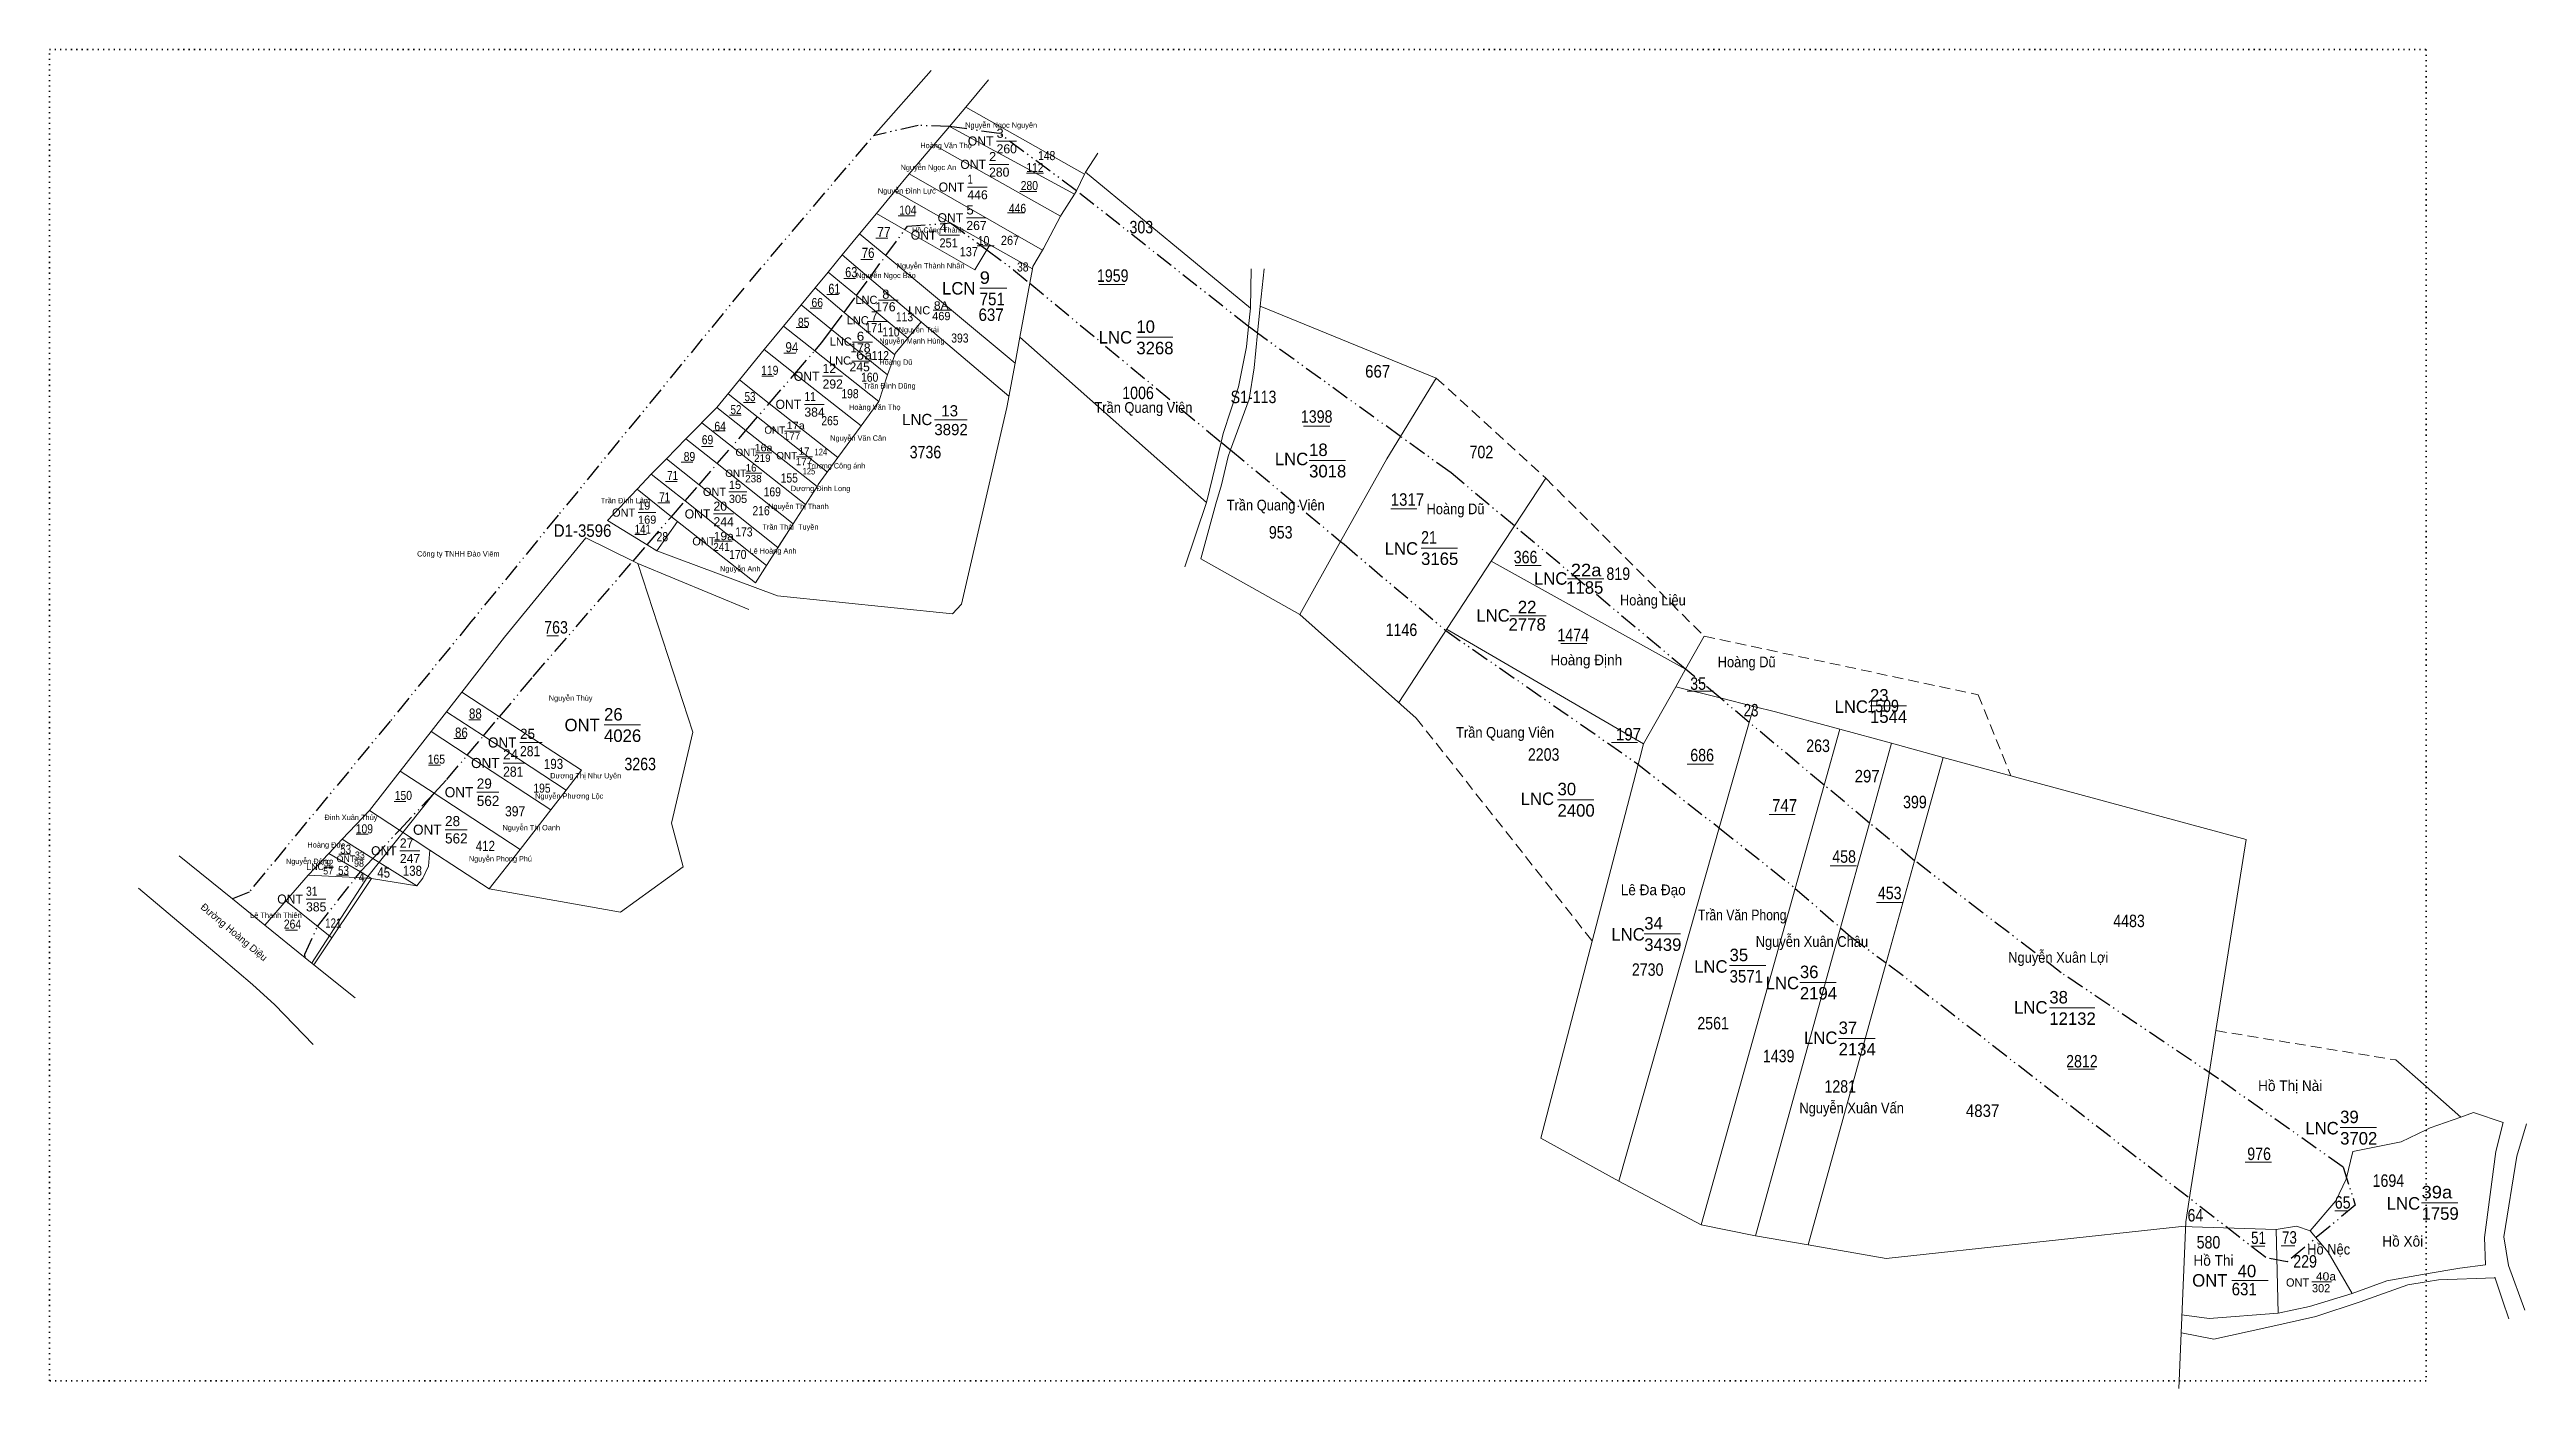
# Model space of a CAD drawing. Header units: metres. Extents: x 536934 to 538680, y 1837488 to 1837881.
# Drawn here: x 536934 to 537628, y 1837488 to 1837863 of the extents above; entities that cross this region are included whole.
import ezdxf
from ezdxf.enums import TextEntityAlignment as Align

# ---------------------------------------------------------------- set-up
doc = ezdxf.new("R2010")
doc.units = ezdxf.units.M
for name, pattern in [('DASH_DOUBLE_DOT', [9.2, 5, -1.2, 0.3, -1.2, 0.3, -1.2]), ('DOTTED', [1.5, 0.3, -1.2]), ('MEDIUM_DASHED', [4.5, 3, -1.5])]:
    doc.linetypes.add(name, pattern=pattern)
for name, color, linetype, lineweight in [('12', 7, 'Continuous', 13), ('22', 7, 'Continuous', 13), ('62', 7, 'Continuous', 13)]:
    doc.layers.add(name, color=color, linetype=linetype, lineweight=lineweight)
doc.layers.add('14', color=7, linetype='Continuous')
doc.layers.add('63', color=7, linetype='Continuous')

msp = doc.modelspace()

# ---------------------------------------------------------------- texts
at = {"layer": '12'}
for s, height, p in [('ONT', 2.551, (537198.61, 1837836.39)), ('ONT', 2.551, (537196.51, 1837829.85)), ('ONT', 2.551, (537190.44, 1837823.48)), ('ONT', 2.551, (537190.13, 1837814.87)), ('ONT', 2.551, (537182.61, 1837810)), ('LNC', 2.3, (537166.07, 1837791.96)), ('LCN', 3.5, (537193.55, 1837794.61)), ('LNC', 2.3, (537163.64, 1837786.24)), ('LNC', 2.3, (537180.87, 1837789.04)), ('LNC', 2.3, (537158.88, 1837780.27)), ('LNC', 3.5, (537237.48, 1837780.87)), ('ONT', 2.551, (537149.82, 1837770.42)), ('LNC', 2.3, (537158.68, 1837774.96)), ('ONT', 2.551, (537144.71, 1837762.55)), ('LNC', 3.15, (537181.44, 1837758)), ('ONT', 2.067, (537132.11, 1837749.33)), ('ONT', 2.067, (537140.2, 1837755.58)), ('ONT', 2.067, (537129.24, 1837743.46)), ('ONT', 2.067, (537143.55, 1837748.4)), ('LNC', 3.5, (537286.86, 1837746.75)), ('ONT', 2.296, (537123.62, 1837738.13)), ('ONT', 2.296, (537098.16, 1837732.31)), ('ONT', 2.551, (537119.23, 1837731.81)), ('ONT', 2.296, (537120.64, 1837724.26)), ('LNC', 3.5, (537317.66, 1837721.65)), ('LNC', 3.5, (537359.51, 1837713.24)), ('LNC', 3.5, (537343.36, 1837702.88)), ('ONT', 3.5, (537088.22, 1837672.15)), ('LNC', 3.5, (537443.8, 1837677.3)), ('ONT', 2.835, (537064.86, 1837667.58)), ('ONT', 2.835, (537060.13, 1837661.82)), ('ONT', 2.835, (537052.75, 1837653.63)), ('LNC', 3.5, (537355.79, 1837651.46)), ('ONT', 2.835, (537043.86, 1837643.11)), ('LNC', 1.86, (537010.9, 1837633.21)), ('ONT', 1.86, (537019.67, 1837635.45)), ('ONT', 2.551, (537031.29, 1837637.35)), ('ONT', 2.551, (537004.98, 1837623.81)), ('LNC', 3.5, (537381.22, 1837613.44)), ('LNC', 3.5, (537404.44, 1837604.43)), ('LNC', 3.5, (537424.48, 1837599.8)), ('LNC', 3.5, (537494.15, 1837592.97)), ('LNC', 3.5, (537435.23, 1837584.44)), ('LNC', 3.5, (537575.8, 1837559.09)), ('LNC', 3.5, (537598.63, 1837537.99)), ('ONT', 3.5, (537544.59, 1837516.4)), ('ONT', 2.296, (537567.5, 1837516.41))]:
    msp.add_text(s, height=height, dxfattribs=at).set_placement(p, align=Align.RIGHT)
for s, height, width, p in [('2', 2.55, 1.05, (537197.38, 1837832.03)), ('3', 2.55, 1.05, (537199.49, 1837838.57)), ('1', 2.55, 0.8, (537191.31, 1837825.67)), ('4', 2.55, 1.1, (537183.48, 1837812.19)), ('5', 2.55, 1.1, (537191, 1837817.07)), ('251', 2.551, 0.9, (537183.48, 1837807.81)), ('9', 3.5, 1.1, (537194.75, 1837797.61)), ('8', 2.55, 1.05, (537167.42, 1837793.43)), ('751', 3.5, 0.9, (537194.75, 1837791.61)), ('171', 2.551, 0.9, (537162.59, 1837784.04)), ('8A', 2.3, 1.1, (537181.9, 1837790.4)), ('6', 2.55, 1.1, (537160.28, 1837781.65)), ('6a', 2.55, 1.2, (537160.08, 1837776.34)), ('11', 2.551, 0.85, (537145.59, 1837764.73)), ('17a', 2.07, 1.1, (537140.61, 1837756.86)), ('16a', 2.07, 1.1, (537131.6, 1837750.63)), ('241', 2.3, 0.9, (537120.05, 1837722.69)), ('19a', 2.3, 1.1, (537120.16, 1837725.73)), ('21', 3.5, 0.85, (537318.51, 1837724.77)), ('22a', 3.5, 1.1, (537360.49, 1837715.6)), ('281', 2.835, 0.9, (537065.85, 1837665.15)), ('281', 2.835, 0.9, (537061.11, 1837659.39)), ('31', 2.551, 0.85, (537005.86, 1837626)), ('3571', 3.5, 0.9, (537405, 1837601.67)), ('39a', 3.5, 1.1, (537599.03, 1837541.15)), ('631', 3.5, 0.9, (537545.79, 1837513.96)), ('40a', 2.3, 1.1, (537569.4, 1837518.13))]:
    msp.add_text(s, height=height, dxfattribs=dict(at, width=width)).set_placement(p)
for s, height, p in [('260', 2.551, (537199.49, 1837834.2)), ('280', 2.551, (537197.38, 1837827.66)), ('446', 2.551, (537191.31, 1837821.3)), ('267', 2.551, (537191, 1837812.7)), ('7', 2.55, (537164.3, 1837787.33)), ('176', 2.551, (537165.46, 1837789.91)), ('469', 2.3, (537181.42, 1837787.43)), ('10', 3.5, (537238.68, 1837783.87)), ('178', 2.551, (537158.45, 1837778.38)), ('3268', 3.5, (537238.68, 1837777.87)), ('12', 2.551, (537150.69, 1837772.61)), ('245', 2.55, (537158.25, 1837773.07)), ('292', 2.551, (537150.69, 1837768.24)), ('384', 2.551, (537145.59, 1837760.36)), ('3892', 3.15, (537182.03, 1837755.17)), ('13', 3.15, (537183.99, 1837760.44)), ('177', 2.07, (537139.82, 1837753.91)), ('17', 2.067, (537143.96, 1837749.68)), ('18', 3.5, (537287.11, 1837749.33)), ('16', 2.067, (537129.11, 1837744.98)), ('219', 2.07, (537131.49, 1837747.69)), ('177', 2.07, (537143.17, 1837746.73)), ('3018', 3.5, (537287.11, 1837743.33)), ('305', 2.296, (537124.42, 1837736.16)), ('15', 2.296, (537124.42, 1837740.1)), ('238', 2.07, (537128.99, 1837741.94)), ('19', 2.296, (537098.96, 1837734.27)), ('169', 2.296, (537098.96, 1837730.34)), ('20', 2.551, (537120.11, 1837733.99)), ('244', 2.551, (537120.11, 1837729.62)), ('3165', 3.5, (537318.51, 1837718.77)), ('1185', 3.5, (537359.19, 1837710.71)), ('2778', 3.5, (537343.04, 1837700.35)), ('22', 3.5, (537345.64, 1837705.24)), ('23', 3.5, (537444.38, 1837680.48)), ('26', 3.5, (537089.42, 1837675.15)), ('1544', 3.5, (537444.38, 1837674.48)), ('25', 2.835, (537065.85, 1837670.01)), ('4026', 3.5, (537089.42, 1837669.15)), ('24', 2.835, (537061.11, 1837664.25)), ('562', 2.835, (537053.74, 1837651.2)), ('29', 2.835, (537053.74, 1837656.06)), ('30', 3.5, (537356.77, 1837654.19)), ('28', 2.835, (537044.84, 1837645.54)), ('2400', 3.5, (537356.77, 1837648.19)), ('27', 2.551, (537032.17, 1837639.54)), ('562', 2.835, (537044.84, 1837640.68)), ('57', 1.86, (537010.68, 1837631.99)), ('32', 1.86, (537010.81, 1837634.25)), ('98', 1.86, (537019.33, 1837634.14)), ('33', 1.86, (537019.57, 1837636.55)), ('247', 2.551, (537032.17, 1837635.17)), ('385', 2.551, (537005.86, 1837621.62)), ('34', 3.5, (537381.08, 1837616.55)), ('3439', 3.5, (537381.08, 1837610.55)), ('35', 3.5, (537405, 1837607.67)), ('36', 3.5, (537424.72, 1837602.92)), ('2194', 3.5, (537424.72, 1837596.92)), ('38', 3.5, (537494.66, 1837595.81)), ('12132', 3.5, (537494.66, 1837589.81)), ('37', 3.5, (537435.58, 1837587.24)), ('2134', 3.5, (537435.58, 1837581.24)), ('39', 3.5, (537576.2, 1837562.25)), ('3702', 3.5, (537576.2, 1837556.25)), ('1759', 3.5, (537599.03, 1837535.15)), ('40', 3.5, (537547.46, 1837519.03)), ('302', 2.296, (537568.3, 1837514.81))]:
    msp.add_text(s, height=height, dxfattribs=at).set_placement(p)
at = {"layer": '14'}
for s, height, width, p in [('148', 2.55, 0.85, (537211.11, 1837832.31)), ('112', 2.55, 0.85, (537207.82, 1837828.94)), ('280', 2.551, 0.85, (537206.25, 1837823.9)), ('104', 2.551, 0.85, (537172.19, 1837817.03)), ('446', 2.551, 0.85, (537202.93, 1837817.5)), ('303', 3.5, 0.85, (537236.75, 1837811.77)), ('76', 2.835, 0.85, (537161.66, 1837804.88)), ('77', 2.835, 0.9, (537166, 1837810.75)), ('137', 2.551, 0.9, (537189.13, 1837805.36)), ('10', 2.551, 0.85, (537194.23, 1837808.47)), ('267', 2.551, 0.9, (537200.69, 1837808.55)), ('63', 2.835, 0.8, (537157.04, 1837799.46)), ('38', 2.551, 0.85, (537205.21, 1837801.07)), ('1959', 3.5, 0.85, (537227.62, 1837798.17)), ('66', 2.551, 0.85, (537147.59, 1837791.1)), ('61', 2.835, 0.8, (537152.31, 1837794.81)), ('85', 2.551, 0.85, (537143.77, 1837785.55)), ('113', 2.551, 0.85, (537171.25, 1837787.1)), ('637', 3.5, 0.9, (537194.43, 1837787.2)), ('94', 2.835, 0.85, (537140.29, 1837778.42)), ('110', 2.551, 0.85, (537167.44, 1837782.85)), ('393', 2.55, 0.85, (537186.77, 1837781.13)), ('119', 2.551, 0.85, (537133.47, 1837772.09)), ('160', 2.55, 0.85, (537161.48, 1837770.15)), ('112', 2.551, 0.85, (537164.46, 1837776.22)), ('667', 3.5, 0.9, (537302.82, 1837771.32)), ('53', 2.55, 0.8, (537128.83, 1837764.71)), ('198', 2.551, 0.85, (537155.96, 1837765.53)), ('1006', 3.5, 0.85, (537234.72, 1837765.28)), ('S1-113', 3.5, 0.85, (537265.11, 1837764.16)), ('64', 2.55, 0.85, (537120.36, 1837756.4)), ('52', 2.55, 0.8, (537124.89, 1837761.07)), ('265', 2.551, 0.85, (537150.35, 1837757.96)), ('1398', 3.5, 0.85, (537284.81, 1837758.66)), ('69', 2.55, 0.85, (537116.81, 1837752.62)), ('124', 1.86, 0.85, (537148.45, 1837749.55)), ('3736', 3.5, 0.85, (537175.12, 1837748.68)), ('702', 3.5, 0.85, (537332.1, 1837748.7)), ('71', 2.551, 0.8, (537107.13, 1837742.6)), ('89', 2.551, 0.85, (537111.75, 1837747.91)), ('155', 2.55, 0.85, (537138.94, 1837741.9)), ('125', 1.86, 0.85, (537145.1, 1837744.15)), ('71', 2.551, 0.8, (537104.9, 1837736.55)), ('169', 2.55, 0.85, (537134.17, 1837738)), ('1317', 3.5, 0.9, (537309.99, 1837735.38)), ('216', 2.551, 0.85, (537131.03, 1837732.72)), ('D1-3596', 3.5, 0.9, (537075.32, 1837726.67)), ('141', 2.551, 0.8, (537098, 1837727.55)), ('28', 2.55, 0.85, (537104.15, 1837725.44)), ('173', 2.55, 0.85, (537126.22, 1837726.77)), ('953', 3.5, 0.85, (537275.82, 1837726.19)), ('170', 2.55, 0.85, (537124.51, 1837720.44)), ('366', 3.5, 0.85, (537344.48, 1837719.23)), ('819', 3.5, 0.85, (537370.48, 1837714.57)), ('763', 3.5, 0.85, (537072.64, 1837699.55)), ('1146', 3.5, 0.85, (537308.58, 1837698.85)), ('1474', 3.5, 0.85, (537356.73, 1837697.39)), ('35', 3.5, 0.85, (537393.97, 1837683.75)), ('88', 2.835, 0.85, (537051.55, 1837675.69)), ('23', 3.5, 0.8, (537408.94, 1837676.3)), ('1509', 3.5, 0.85, (537443.63, 1837677.48)), ('86', 2.835, 0.85, (537047.63, 1837670.34)), ('197', 3.5, 0.9, (537373.14, 1837669.56)), ('263', 3.5, 0.85, (537426.5, 1837666.32)), ('165', 2.551, 0.85, (537039.99, 1837663.04)), ('193', 2.835, 0.85, (537072.56, 1837661.57)), ('3263', 3.5, 0.85, (537095.13, 1837661.22)), ('2203', 3.5, 0.85, (537348.45, 1837663.87)), ('686', 3.5, 0.85, (537393.99, 1837663.71)), ('297', 3.5, 0.9, (537440.07, 1837657.8)), ('150', 2.551, 0.85, (537030.73, 1837652.88)), ('195', 2.551, 0.85, (537069.59, 1837654.92)), ('399', 3.5, 0.85, (537453.65, 1837650.55)), ('397', 2.83, 0.9, (537061.65, 1837648.3)), ('747', 3.5, 0.9, (537416.92, 1837649.6)), ('53', 2.551, 0.8, (537015.45, 1837637.77)), ('109', 2.551, 0.85, (537019.79, 1837643.51)), ('412', 2.835, 0.85, (537053.46, 1837638.58)), ('53', 2.551, 0.8, (537014.85, 1837631.85)), ('45', 2.835, 0.85, (537025.84, 1837631.11)), ('138', 2.835, 0.85, (537033, 1837631.6)), ('458', 3.5, 0.85, (537433.8, 1837635.26)), ('4', 2.55, 0.85, (537020.65, 1837629.99)), ('453', 3.5, 0.85, (537446.59, 1837625.04)), ('264', 2.551, 0.85, (536999.64, 1837616.78)), ('121', 2.551, 0.8, (537011.23, 1837617.09)), ('4483', 3.5, 0.85, (537512.58, 1837617.21)), ('2730', 3.5, 0.85, (537377.61, 1837603.56)), ('2561', 3.5, 0.85, (537395.96, 1837588.52)), ('1439', 3.5, 0.85, (537414.34, 1837579.31)), ('2812', 3.5, 0.85, (537499.37, 1837577.86)), ('1281', 3.5, 0.85, (537431.6, 1837570.79)), ('4837', 3.5, 0.9, (537471.26, 1837563.98)), ('976', 3.5, 0.85, (537550.16, 1837551.9)), ('1694', 3.5, 0.85, (537585.3, 1837544.38)), ('64', 3.5, 0.85, (537533.4, 1837534.67)), ('65', 3.5, 0.85, (537574.7, 1837538.26)), ('580', 3.5, 0.85, (537535.96, 1837527.09)), ('51', 3.5, 0.8, (537551.23, 1837528.35)), ('73', 3.5, 0.8, (537559.9, 1837528.45)), ('229', 3.5, 0.85, (537563.06, 1837521.73))]:
    msp.add_text(s, height=height, dxfattribs=dict(at, width=width)).set_placement(p)
at = {"layer": '62'}
msp.add_text('Đường Hoàng Diệu', height=2, rotation=319.873, dxfattribs=at).set_placement((536985.04, 1837615.03), align=Align.CENTER)
at = {"layer": '63'}
for s, height, width, p in [('Nguyễn Ngọc Nguyên', 1.5, 0.9, (537200.76, 1837841.37)), ('Hoàng Văn Thọ', 1.5, 0.9, (537185.31, 1837835.66)), ('Nguyễn Ngọc An', 1.5, 0.9, (537180.35, 1837829.52)), ('Nguyễn Đình Lực', 1.5, 0.95, (537174.31, 1837822.94)), ('Hồ Công Thành', 1.5, 0.9, (537183.03, 1837811.93)), ('Nguyễn Ngọc Bảo', 1.5, 0.9, (537168.47, 1837799.22)), ('Nguyễn Thành Nhân', 1.5, 0.9, (537180.96, 1837801.93)), ('Nguyễn Mạnh Hùng', 1.5, 0.9, (537175.74, 1837780.86)), ('Nguyễn Trái', 1.5, 0.9, (537177.63, 1837784)), ('Hoàng Dũ', 1.5, 0.9, (537171.24, 1837774.91)), ('Trần Đình Dũng', 1.5, 0.9, (537169.46, 1837768.26)), ('Hoàng Văn Thọ', 1.5, 0.9, (537165.33, 1837762.27)), ('Trần Quang Viên', 3, 0.9, (537240.65, 1837761.44)), ('Nguyễn Văn Cân', 1.5, 0.9, (537160.68, 1837753.61)), ('Trương Công ánh', 1.5, 0.85, (537154.54, 1837745.84)), ('Trần Đình Lâm', 1.5, 0.95, (537095.4, 1837736.09)), ('Dương Đình Long', 1.5, 0.95, (537150.14, 1837739.48)), ('Trần Quang Viên', 3, 0.9, (537277.74, 1837734.07)), ('Trần Thái  Tuyền', 1.5, 0.9, (537141.69, 1837728.7)), ('Nguyễn Thị Thanh', 1.5, 0.9, (537143.92, 1837734.48)), ('Hoàng Dũ', 3, 0.9, (537328.16, 1837733)), ('Lê Hoàng Anh', 1.5, 0.9, (537136.8, 1837721.98)), ('Công ty TNHH Đào Viêm', 1.5, 0.95, (537048.56, 1837721.15)), ('Nguyễn Anh', 1.5, 0.9, (537127.61, 1837716.95)), ('Hoàng Liệu', 3, 0.9, (537383.49, 1837707.43)), ('Hoàng Định', 3, 0.95, (537364.83, 1837690.64)), ('Hoàng Dũ', 3, 0.9, (537409.8, 1837690.08)), ('Nguyễn Thùy', 1.5, 0.9, (537080.05, 1837680.71)), ('Trần Quang Viên', 3, 0.9, (537342.05, 1837670.33)), ('Nguyễn Phương Lộc', 1.5, 0.9, (537079.66, 1837653.24)), ('Dương Thị Như Uyên', 1.5, 0.9, (537084.28, 1837658.92)), ('Đinh Xuân Thủy', 1.5, 0.95, (537018.45, 1837647.25)), ('Hoàng Đức', 1.5, 0.9, (537011.52, 1837639.54)), ('Nguyễn Thị Oanh', 1.5, 0.9, (537069.01, 1837644.37)), ('Nguyễn Đông', 1.5, 0.9, (537006.53, 1837634.93)), ('Nguyễn Phong Phú', 1.5, 0.85, (537060.37, 1837635.62)), ('Lê Đa Đạo', 3, 0.95, (537383.6, 1837626.17)), ('Lê Thanh Thiên', 1.5, 0.9, (536997.42, 1837619.81)), ('Trần Văn Phong', 3, 0.85, (537408.54, 1837619.12)), ('Nguyễn Xuân Châu', 3, 0.9, (537428.09, 1837611.68)), ('Nguyễn Xuân Lợi', 3, 0.9, (537497.16, 1837607.22)), ('Hồ Thị Nài', 3, 0.95, (537562.2, 1837571.24)), ('Nguyễn Xuân Vấn', 3, 0.9, (537439.23, 1837565)), ('Hồ Xôi', 3, 0.95, (537593.75, 1837527.62)), ('Hồ Thi', 3, 0.95, (537540.68, 1837522.25)), ('Hồ Nệc', 3, 0.9, (537572.98, 1837525.4))]:
    msp.add_text(s, height=height, dxfattribs=dict(at, width=width)).set_placement(p, align=Align.CENTER)

# ---------------------------------------------------------------- linework, layer by layer
at = {"layer": '12'}
for p, q in [((537199.49, 1837837.66), (537205.06, 1837837.66)), ((537197.38, 1837831.12), (537202.96, 1837831.12)), ((537191.31, 1837824.75), (537196.88, 1837824.75)), ((537191, 1837816.16), (537196.57, 1837816.16)), ((537183.48, 1837811.28), (537189.06, 1837811.28)), ((537166.33, 1837793), (537171.9, 1837793)), ((537194.75, 1837796.36), (537202.4, 1837796.36)), ((537163.32, 1837787.03), (537168.89, 1837787.03)), ((537181.66, 1837790.19), (537186.68, 1837790.19)), ((537159.06, 1837781.23), (537164.65, 1837781.23)), ((537238.68, 1837782.62), (537248.88, 1837782.62)), ((537158.86, 1837775.92), (537164.45, 1837775.92)), ((537150.69, 1837771.7), (537156.27, 1837771.7)), ((537145.59, 1837763.82), (537151.16, 1837763.82)), ((537182.03, 1837759.44), (537191.21, 1837759.44)), ((537140.02, 1837756.32), (537144.54, 1837756.32)), ((537129.11, 1837744.49), (537133.63, 1837744.49)), ((537131.97, 1837750.24), (537136.49, 1837750.24)), ((537143.37, 1837749.14), (537147.89, 1837749.14)), ((537287.11, 1837748.08), (537297.31, 1837748.08)), ((537124.42, 1837739.27), (537129.43, 1837739.27)), ((537098.96, 1837733.46), (537103.98, 1837733.46)), ((537120.11, 1837733.07), (537125.68, 1837733.07)), ((537120.35, 1837725.41), (537125.37, 1837725.41)), ((537318.51, 1837723.52), (537328.71, 1837723.52)), ((537359.55, 1837714.91), (537369.75, 1837714.91)), ((537343.4, 1837704.55), (537353.6, 1837704.55)), ((537444.38, 1837679.23), (537454.58, 1837679.23)), ((537065.85, 1837668.99), (537072.04, 1837668.99)), ((537089.42, 1837673.9), (537099.62, 1837673.9)), ((537061.11, 1837663.24), (537067.31, 1837663.24)), ((537053.74, 1837655.05), (537059.94, 1837655.05)), ((537356.77, 1837652.94), (537366.97, 1837652.94)), ((537044.84, 1837644.52), (537051.04, 1837644.52)), ((537010.81, 1837634.02), (537013.52, 1837634.02)), ((537019.45, 1837636.31), (537022.16, 1837636.31)), ((537032.17, 1837638.63), (537037.75, 1837638.63)), ((537005.86, 1837625.09), (537011.44, 1837625.09)), ((537381.08, 1837615.3), (537391.28, 1837615.3)), ((537405, 1837606.42), (537415.2, 1837606.42)), ((537424.72, 1837601.67), (537434.92, 1837601.67)), ((537494.66, 1837594.56), (537507.41, 1837594.56)), ((537435.58, 1837585.99), (537445.78, 1837585.99)), ((537576.2, 1837561), (537586.4, 1837561)), ((537599.03, 1837539.9), (537600.31, 1837539.9)), ((537600.31, 1837539.9), (537609.23, 1837539.9)), ((537545.79, 1837518.15), (537555.99, 1837518.15)), ((537568.25, 1837517.78), (537573.77, 1837517.78))]:
    msp.add_line(p, q, dxfattribs=at)
at = {"layer": '22'}
for p, q in [((537164.98, 1837839.15), (537181.18, 1837857.41)), ((537190.84, 1837847.2), (537224.12, 1837828.41)), ((537181.86, 1837836.57), (537217.44, 1837816.62)), ((537175, 1837828.45), (537212.33, 1837807.07)), ((537227.85, 1837834.25), (537224.38, 1837828.96)), ((537224.38, 1837828.96), (537270.64, 1837790.82)), ((537165.78, 1837817.37), (537173.79, 1837812.78)), ((537197.55, 1837808.54), (537209.56, 1837801.83)), ((537156.19, 1837805.72), (537163.82, 1837799.25)), ((537270.64, 1837790.82), (537270.82, 1837801.86)), ((537273.42, 1837791.32), (537274.53, 1837801.86)), ((537163.82, 1837799.25), (537202.94, 1837766.1)), ((537144.66, 1837791.7), (537153.18, 1837784.81)), ((537178.37, 1837786.92), (537174.62, 1837782.37)), ((537273.42, 1837791.32), (537272.67, 1837783.76)), ((537273.42, 1837791.32), (537322.78, 1837771.2)), ((537139.76, 1837785.74), (537148.5, 1837778.85)), ((537258.31, 1837736.28), (537206.01, 1837782.67)), ((537168.94, 1837772.05), (537166.51, 1837764.66)), ((537124.19, 1837766.81), (537152.06, 1837744.84)), ((537116.8, 1837758.65), (537145.89, 1837735.72)), ((537161.5, 1837757.79), (537155.01, 1837748.89)), ((537258.31, 1837736.28), (537262.41, 1837753.24)), ((537102.67, 1837744.25), (537112.12, 1837736.74)), ((537098.71, 1837740.07), (537108.3, 1837732.32)), ((537131.87, 1837713.8), (537109.99, 1837730.95)), ((537112.12, 1837736.74), (537134.94, 1837718.6)), ((537258.31, 1837736.28), (537252.27, 1837718.25)), ((537104.24, 1837722.77), (537101.5, 1837724.45)), ((537131.87, 1837713.8), (537141.26, 1837728.48)), ((537284.5, 1837704.85), (537295.95, 1837725.37)), ((537098.89, 1837719.21), (537097.54, 1837719.87)), ((537130.05, 1837706.31), (537098.89, 1837719.21)), ((537338.2, 1837719.84), (537312.26, 1837680.2)), ((537338.2, 1837719.84), (537392.69, 1837689.54)), ((537317.17, 1837675.84), (537284.5, 1837704.85)), ((537380.9, 1837668.58), (537325.81, 1837700.72)), ((537049.54, 1837683.14), (537060.12, 1837676.23)), ((536985.21, 1837625.14), (536970.3, 1837637.2)), ((537012.24, 1837637.9), (537006.45, 1837631.79)), ((536994.35, 1837617.75), (537006.45, 1837631.79)), ((537024.22, 1837630.89), (537008.04, 1837606.68)), ((536985.21, 1837625.14), (536994.35, 1837617.75)), ((537013.06, 1837614.19), (537000.23, 1837624.57)), ((537005.6, 1837608.65), (536994.35, 1837617.75)), ((537008.04, 1837606.68), (537005.6, 1837608.65)), ((537008.04, 1837606.68), (537019.6, 1837597.34)), ((537601.46, 1837560.92), (537610.04, 1837563.89)), ((537593.3, 1837556.97), (537600.31, 1837560.36)), ((537600.31, 1837560.36), (537601.46, 1837560.92)), ((537412.28, 1837530.66), (537427.06, 1837528.09)), ((537532.9, 1837534.58), (537531.02, 1837489.95)), ((537567.83, 1837532.07), (537569.6, 1837534.11)), ((537572.88, 1837526.09), (537567.83, 1837532.07)), ((537609.77, 1837521.6), (537616.93, 1837522.47)), ((537589.32, 1837518.04), (537579.55, 1837514.5)), ((537595.17, 1837516.91), (537581.79, 1837512.13)), ((537589.32, 1837518.04), (537600.31, 1837519.95)), ((537600.31, 1837519.95), (537609.77, 1837521.6)), ((537619.6, 1837518.86), (537603.74, 1837518.35)), ((537531.02, 1837489.95), (537530.93, 1837487.84))]:
    msp.add_line(p, q, dxfattribs=at)
at = {"layer": '22', "linetype": 'DASH_DOUBLE_DOT', "lineweight": 25}
for p, q in [((537130.25, 1837798.28), (537164.98, 1837839.15)), ((537378.83, 1837663.27), (537402.1, 1837645.02))]:
    msp.add_line(p, q, dxfattribs=at)
at = {"layer": '22', "linetype": 'MEDIUM_DASHED'}
for p, q in [((537317.17, 1837675.84), (537366.49, 1837613.31)), ((537541.36, 1837588.19), (537591.85, 1837579.96))]:
    msp.add_line(p, q, dxfattribs=at)
at = {"layer": '22', "linetype": 'DOTTED', "lineweight": 35}
msp.add_lwpolyline([(536933.94, 1837863.32), (537600.31, 1837863.32), (537600.31, 1837489.95), (536933.94, 1837489.95)], close=True, dxfattribs=at)
at = {"layer": '22'}
for points in [[(537170.93, 1837823.64), (537175, 1837828.45), (537181.86, 1837836.57), (537185.77, 1837841.2), (537186.25, 1837841.77), (537190.84, 1837847.2), (537197.25, 1837854.78)], [(537186.25, 1837841.77), (537187.64, 1837841.02), (537221.29, 1837822.75)], [(537224.38, 1837828.96), (537224.12, 1837828.41), (537221.9, 1837823.71), (537221.29, 1837822.75)], [(537121.02, 1837762.95), (537127.37, 1837770.67), (537134.36, 1837779.17), (537139.76, 1837785.74), (537144.66, 1837791.7), (537148.58, 1837796.47), (537152.25, 1837800.93), (537156.19, 1837805.72), (537161.09, 1837811.67), (537165.78, 1837817.37), (537170.93, 1837823.64)], [(537170.93, 1837823.64), (537186.57, 1837814.68), (537197.55, 1837808.54)], [(537221.29, 1837822.75), (537217.69, 1837817.09), (537217.44, 1837816.62)], [(537217.44, 1837816.62), (537212.61, 1837807.55), (537212.33, 1837807.07)], [(537204.66, 1837775.35), (537168.45, 1837805.53), (537161.09, 1837811.67)], [(537173.79, 1837812.78), (537193.41, 1837801.54), (537196.73, 1837807.15), (537197.55, 1837808.54)], [(537212.33, 1837807.07), (537209.68, 1837802.46), (537209.56, 1837801.83)], [(537174.62, 1837782.37), (537160.2, 1837794.33), (537152.25, 1837800.93)], [(537204.66, 1837775.35), (537206.01, 1837782.67), (537208.81, 1837797.78), (537209.56, 1837801.83)], [(537170.93, 1837777.68), (537156.73, 1837789.62), (537148.58, 1837796.47)], [(537262.41, 1837753.24), (537262.98, 1837755.61), (537267.35, 1837768.71), (537269.53, 1837779.94), (537270.11, 1837785.66), (537270.64, 1837790.82)], [(537134.36, 1837779.17), (537142.94, 1837772.41), (537161.5, 1837757.79)], [(537153.18, 1837784.81), (537168.94, 1837772.05), (537170.93, 1837777.68)], [(537174.62, 1837782.37), (537171.06, 1837778.05), (537170.93, 1837777.68)], [(537272.67, 1837783.76), (537271.71, 1837774.02), (537270.31, 1837765.28), (537265.05, 1837751.04)], [(537104.24, 1837722.77), (537138.03, 1837710.16), (537187.1, 1837705.07), (537189.6, 1837707.74), (537202.35, 1837762.89), (537204.66, 1837775.35)], [(537148.5, 1837778.85), (537166.51, 1837764.66), (537161.5, 1837757.79)], [(537127.37, 1837770.67), (537135.74, 1837764.08), (537155.01, 1837748.89)], [(537295.95, 1837725.37), (537308.9, 1837748.58), (537312.73, 1837754.82), (537322.78, 1837771.2)], [(537098.71, 1837740.07), (537102.67, 1837744.25), (537106.9, 1837748.56), (537112.39, 1837754.15), (537121.02, 1837762.95), (537129.2, 1837756.51), (537149.14, 1837740.79)], [(537112.39, 1837754.15), (537121.15, 1837747.19), (537142.42, 1837730.29)], [(537106.9, 1837748.56), (537116.05, 1837741.29), (537138.19, 1837723.68)], [(537155.01, 1837748.89), (537149.47, 1837741.3), (537149.14, 1837740.79)], [(537265.05, 1837751.04), (537264.38, 1837749.22), (537262.51, 1837741.27), (537260.99, 1837735.88)], [(537101.5, 1837724.45), (537090.38, 1837731.26), (537098.71, 1837740.07)], [(537149.14, 1837740.79), (537142.42, 1837730.29), (537138.19, 1837723.68)], [(537353.45, 1837743.11), (537344.67, 1837729.71), (537338.2, 1837719.84)], [(537108.3, 1837732.32), (537109.99, 1837730.95), (537104.24, 1837722.77)], [(537284.5, 1837704.85), (537256.72, 1837720.47), (537260.99, 1837735.88)], [(537097.54, 1837719.87), (537084.32, 1837726.37), (537061.5, 1837698.49), (537049.54, 1837683.14)], [(537057.24, 1837627.94), (537094.01, 1837621.44), (537111.62, 1837634.15), (537108.3, 1837646.36), (537114.33, 1837671.91), (537098.89, 1837719.21)], [(537380.9, 1837668.58), (537389.9, 1837684.58), (537392.69, 1837689.54), (537397.89, 1837698.78)], [(537049.54, 1837683.14), (537045.22, 1837677.6), (537040.9, 1837672.06), (537032.27, 1837660.98), (537023.63, 1837649.9), (537015.99, 1837641.85), (537012.24, 1837637.9)], [(537389.9, 1837684.58), (537402.35, 1837681.47), (537411.77, 1837679.11)], [(537045.22, 1837677.6), (537055.59, 1837670.83), (537078.82, 1837655.65)], [(537060.12, 1837676.23), (537083.14, 1837661.19), (537078.82, 1837655.65)], [(537373.99, 1837546.02), (537402.47, 1837646.34), (537410.5, 1837674.64), (537411.77, 1837679.11)], [(537411.77, 1837679.11), (537417.9, 1837677.58), (537435.94, 1837672.69)], [(537040.9, 1837672.06), (537051.05, 1837665.42), (537074.5, 1837650.1)], [(537380.9, 1837668.58), (537379.87, 1837664.61), (537366.49, 1837613.31)], [(537435.94, 1837672.69), (537431.56, 1837657.03), (537423.44, 1837628.06), (537397.03, 1837533.73), (537373.99, 1837546.02)], [(537397.03, 1837533.73), (537412.28, 1837530.66), (537436.12, 1837617), (537444.25, 1837646.41), (537450.42, 1837668.76)], [(537483.86, 1837659.68), (537464.9, 1837664.83), (537450.42, 1837668.76), (537435.94, 1837672.69)], [(537032.27, 1837660.98), (537041.75, 1837654.78), (537065.87, 1837639.02)], [(537464.9, 1837664.83), (537456.88, 1837635.85), (537448.94, 1837607.17), (537427.06, 1837528.09)], [(537041.75, 1837654.78), (537023.19, 1837631.4), (537007.43, 1837607.03)], [(537078.82, 1837655.65), (537074.5, 1837650.1), (537065.87, 1837639.02), (537057.24, 1837627.94)], [(537541.36, 1837588.19), (537549.82, 1837641.79), (537483.86, 1837659.68)], [(537023.63, 1837649.9), (537032.03, 1837644.41), (537040.59, 1837638.82), (537057.24, 1837627.94)], [(537015.99, 1837641.85), (537024.6, 1837636.49), (537036.88, 1837628.83)], [(537012.24, 1837637.9), (537021.1, 1837632.72), (537024.22, 1837630.89)], [(537040.59, 1837638.82), (537040.21, 1837634.28), (537038.63, 1837630.96), (537036.88, 1837628.83)], [(536958.87, 1837628.15), (536982.1, 1837608.57), (536990.86, 1837601.14), (536997.15, 1837595.42), (537007.89, 1837584.33)], [(537036.88, 1837628.83), (537024.22, 1837630.89), (537019.85, 1837631.11), (537006.45, 1837631.79)], [(537366.49, 1837613.31), (537352.08, 1837558.05), (537373.99, 1837546.02)], [(537541.36, 1837588.19), (537538.98, 1837573.1), (537534.36, 1837543.86), (537532.9, 1837534.58)], [(537610.04, 1837563.89), (537600.31, 1837572.49), (537591.85, 1837579.96)], [(537616.93, 1837522.47), (537616.66, 1837530.19), (537619.89, 1837554.33), (537621.94, 1837562.44), (537613.62, 1837565.23), (537610.04, 1837563.89)], [(537531.75, 1837533.3), (537558.28, 1837532.42), (537564, 1837533.34), (537567.83, 1837532.07), (537574.96, 1837540.5), (537577.86, 1837546.55), (537579.73, 1837554.27), (537593.3, 1837556.97)], [(537628.44, 1837562.08), (537625.72, 1837553), (537622.07, 1837530.38), (537623.36, 1837522.32), (537627.94, 1837509.76)], [(537531.75, 1837533.3), (537448.9, 1837524.3), (537427.06, 1837528.09)], [(537531.8, 1837508.48), (537539.5, 1837507.48), (537558.82, 1837508.93), (537558.28, 1837532.42)], [(537572.88, 1837526.09), (537579.55, 1837514.5), (537567.61, 1837510.83), (537558.82, 1837508.93)], [(537603.74, 1837518.35), (537600.31, 1837517.77), (537595.17, 1837516.91)], [(537619.55, 1837519.02), (537621.68, 1837512.63), (537623.49, 1837507.33)], [(537581.79, 1837512.13), (537569.42, 1837508.05), (537555.63, 1837504.97), (537540.76, 1837501.69), (537531.75, 1837503.41)]]:
    msp.add_lwpolyline(points, dxfattribs=at)
at = {"layer": '22', "linetype": 'DASH_DOUBLE_DOT', "lineweight": 25}
for points in [[(537186.25, 1837841.77), (537177.48, 1837842.03), (537164.98, 1837839.15)], [(537221.9, 1837823.71), (537200.23, 1837839.76), (537186.25, 1837841.77)], [(537272.67, 1837783.76), (537270.77, 1837785.14), (537270.11, 1837785.66), (537221.9, 1837823.71)], [(537173.79, 1837812.78), (537174.5, 1837813.74), (537186.57, 1837814.68), (537196.73, 1837807.15)], [(537148.5, 1837778.85), (537150.47, 1837781.13), (537153.18, 1837784.81), (537156.73, 1837789.62), (537160.2, 1837794.33), (537163.82, 1837799.25), (537168.45, 1837805.53), (537173.79, 1837812.78)], [(537196.73, 1837807.15), (537204.25, 1837801.57), (537208.81, 1837797.78), (537262.41, 1837753.24), (537265.05, 1837751.04), (537295.95, 1837725.37), (537296.9, 1837724.58)], [(537128.61, 1837796.41), (537076.57, 1837732.74), (537052.1, 1837702.8), (537029.44, 1837675), (536989.88, 1837627.06), (536985.21, 1837625.14)], [(537344.67, 1837729.71), (537326.9, 1837744.58), (537312.73, 1837754.82), (537272.67, 1837783.76)], [(537060.12, 1837676.23), (537069.59, 1837687.52), (537097.54, 1837719.87), (537101.5, 1837724.45), (537108.3, 1837732.32), (537112.12, 1837736.74), (537116.05, 1837741.29), (537121.15, 1837747.19), (537129.2, 1837756.51), (537135.74, 1837764.08), (537142.94, 1837772.41), (537148.5, 1837778.85)], [(537296.9, 1837724.58), (537325.4, 1837700.4), (537378.83, 1837663.27)], [(537456.88, 1837635.85), (537444.25, 1837646.41), (537431.56, 1837657.03), (537410.5, 1837674.64), (537402.35, 1837681.47), (537392.69, 1837689.54), (537344.67, 1837729.71)], [(537041.75, 1837654.78), (537045.33, 1837658.6), (537051.05, 1837665.42), (537055.59, 1837670.83), (537060.12, 1837676.23)], [(537021.1, 1837632.72), (537021.3, 1837632.97), (537024.6, 1837636.49), (537032.03, 1837644.41), (537041.75, 1837654.78)], [(537402.14, 1837644.99), (537423.44, 1837628.06), (537436.12, 1837617)], [(537005.6, 1837608.65), (537005.53, 1837609.61), (537009.11, 1837617.4), (537019.85, 1837631.11), (537021.1, 1837632.72)], [(537436.12, 1837617), (537438.9, 1837614.58), (537448.94, 1837607.17)]]:
    msp.add_lwpolyline(points, dxfattribs=at)
at = {"layer": '22', "linetype": 'MEDIUM_DASHED'}
for points in [[(537322.78, 1837771.2), (537353.45, 1837743.11), (537397.89, 1837698.78)], [(537397.89, 1837698.78), (537474.7, 1837682.39), (537483.86, 1837659.68)]]:
    msp.add_lwpolyline(points, dxfattribs=at)
at = {"layer": '62'}
for p, q in [((537207.83, 1837828.61), (537212.6, 1837828.61)), ((537206, 1837823.49), (537210.77, 1837823.49)), ((537171.9, 1837816.67), (537176.67, 1837816.67)), ((537202.58, 1837817.52), (537207.35, 1837817.52)), ((537165.66, 1837810.45), (537168.96, 1837810.45)), ((537194.02, 1837808.26), (537198.79, 1837808.26)), ((537161.38, 1837804.48), (537164.68, 1837804.48)), ((537151.85, 1837794.6), (537155.15, 1837794.6)), ((537156.61, 1837799.11), (537159.91, 1837799.11)), ((537228.13, 1837797.42), (537235.46, 1837797.42)), ((537147.2, 1837790.83), (537150.5, 1837790.83)), ((537143.29, 1837785.34), (537146.59, 1837785.34)), ((537139.86, 1837778.15), (537143.16, 1837778.15)), ((537133.63, 1837771.69), (537136.93, 1837771.69)), ((537124.58, 1837760.74), (537127.88, 1837760.74)), ((537128.52, 1837764.38), (537131.82, 1837764.38)), ((537116.76, 1837751.96), (537120.06, 1837751.96)), ((537120.06, 1837756.35), (537123.36, 1837756.35)), ((537285.58, 1837757.7), (537292.91, 1837757.7)), ((537111.01, 1837747.57), (537114.31, 1837747.57)), ((537106.61, 1837742.21), (537109.91, 1837742.21)), ((537104.54, 1837736.24), (537107.84, 1837736.24)), ((537310.02, 1837734.54), (537317.35, 1837734.54)), ((537098.06, 1837727.34), (537101.36, 1837727.34)), ((537344.88, 1837718.6), (537352.21, 1837718.6)), ((537073.36, 1837698.94), (537076.66, 1837698.94)), ((537357.69, 1837696.76), (537365.02, 1837696.76)), ((537393.14, 1837683.36), (537400.47, 1837683.36)), ((537051.48, 1837675.31), (537054.78, 1837675.31)), ((537047.32, 1837670.07), (537050.62, 1837670.07)), ((537371.87, 1837668.98), (537379.2, 1837668.98)), ((537040.23, 1837662.63), (537043.53, 1837662.63)), ((537393.14, 1837662.89), (537400.47, 1837662.89)), ((537030.58, 1837652.4), (537033.88, 1837652.4)), ((537416.11, 1837648.76), (537423.44, 1837648.76)), ((537019.94, 1837643.26), (537023.24, 1837643.26)), ((537015.05, 1837637.65), (537018.35, 1837637.65)), ((537433.22, 1837634.38), (537440.55, 1837634.38)), ((537014.44, 1837631.8), (537017.74, 1837631.8)), ((537446.18, 1837624.14), (537453.51, 1837624.14)), ((537000.14, 1837616.33), (537003.44, 1837616.33)), ((537499.97, 1837577.34), (537507.3, 1837577.34)), ((537549.59, 1837551.27), (537556.92, 1837551.27)), ((537574.67, 1837537.62), (537578.52, 1837537.62)), ((537551.2, 1837527.71), (537555.05, 1837527.71)), ((537559.64, 1837527.82), (537563.49, 1837527.82))]:
    msp.add_line(p, q, dxfattribs=at)
at = {"layer": '62', "linetype": 'DASH_DOUBLE_DOT', "lineweight": 25}
msp.add_line((537498, 1837604.41), (537456.88, 1837635.85), dxfattribs=at)
for points in [[(537577.02, 1837549.93), (537580.43, 1837539.23), (537561.32, 1837523.31), (537555.37, 1837524.53), (537448.94, 1837607.17)], [(537577.02, 1837549.93), (537542.11, 1837574.64), (537498, 1837604.41)]]:
    msp.add_lwpolyline(points, dxfattribs=at)

msp.set_redraw_order([(e.dxf.handle, doc.entitydb.next_handle()) for e in msp.query("TEXT MTEXT ATTDEF DIMENSION ARC_DIMENSION")])  # texts and dimensions are drawn at this point

doc.saveas('drawing.dxf')
